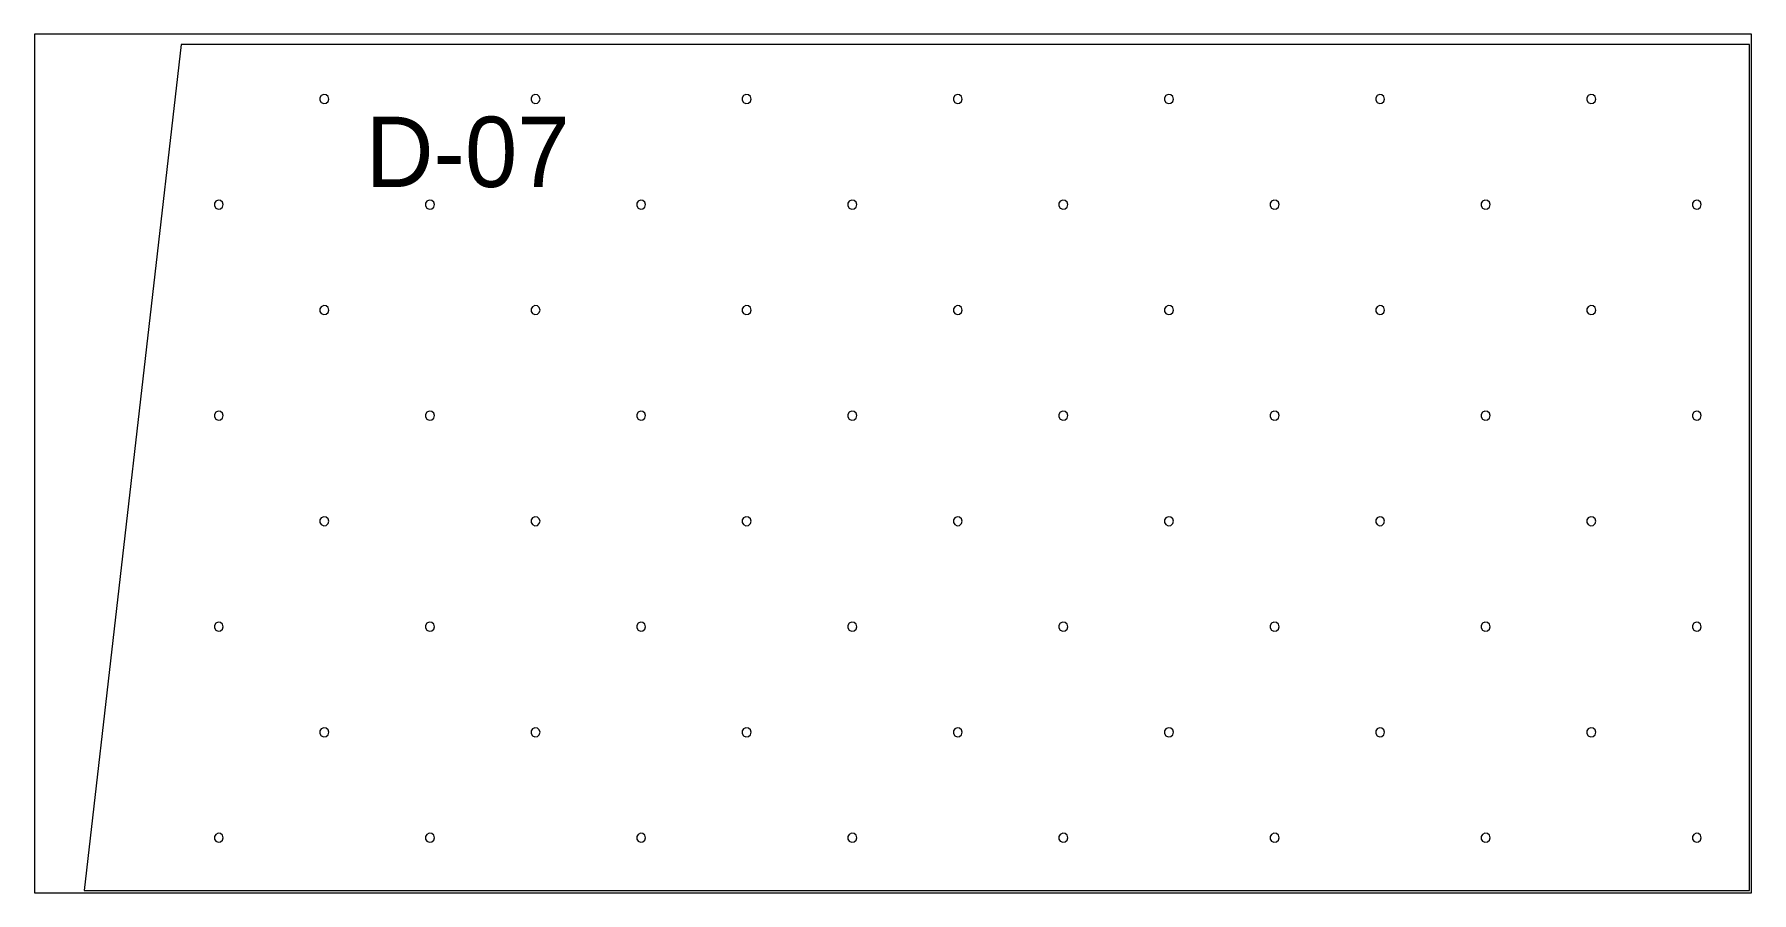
# Model space of a CAD drawing. Extents: x 0 to 287620, y 0 to 1220.
# Drawn here: x 49980 to 52420, y 0 to 1220 of the extents above; entities that cross this region are included whole.
import ezdxf

# ---------------------------------------------------------------- set-up
doc = ezdxf.new("R2010")
doc.units = 0
doc.header["$MEASUREMENT"] = 0
for name, color, linetype, lineweight in [('CUSTOM', 7, 'CONTINUOUS', 0), ('drilling', 7, 'CONTINUOUS', 0), ('FINAL', 7, 'CONTINUOUS', 0)]:
    doc.layers.add(name, color=color, linetype=linetype, lineweight=lineweight)

msp = doc.modelspace()

# ---------------------------------------------------------------- texts
at = {"layer": 'Final', "lineweight": 0}
msp.add_text('D-07', height=100, dxfattribs=at).set_placement((50450.7, 1003))

# ---------------------------------------------------------------- linework, layer by layer
at = {"layer": 'CUSTOM', "lineweight": 0}
msp.add_lwpolyline([(49980, 0), (52420, 0), (52420, 1220), (49980, 1220)], close=True, dxfattribs=at)
at = {"layer": 'drilling', "lineweight": 0}
for points in [[(50398.5, 1128), (50397.5, 1131.5), (50394.7, 1133.9), (50391.1, 1134.4), (50387.7, 1132.9), (50385.8, 1129.8), (50385.8, 1126.2), (50387.7, 1123.1), (50391.1, 1121.6), (50394.7, 1122.1), (50397.5, 1124.5)], [(50698.5, 1128), (50697.5, 1131.5), (50694.7, 1133.9), (50691.1, 1134.4), (50687.7, 1132.9), (50685.8, 1129.8), (50685.8, 1126.2), (50687.7, 1123.1), (50691.1, 1121.6), (50694.7, 1122.1), (50697.5, 1124.5)], [(50998.5, 1128), (50997.5, 1131.5), (50994.7, 1133.9), (50991.1, 1134.4), (50987.7, 1132.9), (50985.8, 1129.8), (50985.8, 1126.2), (50987.7, 1123.1), (50991.1, 1121.6), (50994.7, 1122.1), (50997.5, 1124.5)], [(51298.5, 1128), (51297.5, 1131.5), (51294.7, 1133.9), (51291.1, 1134.4), (51287.7, 1132.9), (51285.8, 1129.8), (51285.8, 1126.2), (51287.7, 1123.1), (51291.1, 1121.6), (51294.7, 1122.1), (51297.5, 1124.5)], [(51598.5, 1128), (51597.5, 1131.5), (51594.7, 1133.9), (51591.1, 1134.4), (51587.7, 1132.9), (51585.8, 1129.8), (51585.8, 1126.2), (51587.7, 1123.1), (51591.1, 1121.6), (51594.7, 1122.1), (51597.5, 1124.5)], [(51898.5, 1128), (51897.5, 1131.5), (51894.7, 1133.9), (51891.1, 1134.4), (51887.7, 1132.9), (51885.8, 1129.8), (51885.8, 1126.2), (51887.7, 1123.1), (51891.1, 1121.6), (51894.7, 1122.1), (51897.5, 1124.5)], [(52198.5, 1128), (52197.5, 1131.5), (52194.7, 1133.9), (52191.1, 1134.4), (52187.7, 1132.9), (52185.8, 1129.8), (52185.8, 1126.2), (52187.7, 1123.1), (52191.1, 1121.6), (52194.7, 1122.1), (52197.5, 1124.5)], [(50248.5, 978), (50247.5, 981.5), (50244.7, 983.9), (50241.1, 984.4), (50237.7, 982.9), (50235.8, 979.8), (50235.8, 976.2), (50237.7, 973.1), (50241.1, 971.6), (50244.7, 972.1), (50247.5, 974.5)], [(50548.5, 978), (50547.5, 981.5), (50544.7, 983.9), (50541.1, 984.4), (50537.7, 982.9), (50535.8, 979.8), (50535.8, 976.2), (50537.7, 973.1), (50541.1, 971.6), (50544.7, 972.1), (50547.5, 974.5)], [(50848.5, 978), (50847.5, 981.5), (50844.7, 983.9), (50841.1, 984.4), (50837.7, 982.9), (50835.8, 979.8), (50835.8, 976.2), (50837.7, 973.1), (50841.1, 971.6), (50844.7, 972.1), (50847.5, 974.5)], [(51148.5, 978), (51147.5, 981.5), (51144.7, 983.9), (51141.1, 984.4), (51137.7, 982.9), (51135.8, 979.8), (51135.8, 976.2), (51137.7, 973.1), (51141.1, 971.6), (51144.7, 972.1), (51147.5, 974.5)], [(51448.5, 978), (51447.5, 981.5), (51444.7, 983.9), (51441.1, 984.4), (51437.7, 982.9), (51435.8, 979.8), (51435.8, 976.2), (51437.7, 973.1), (51441.1, 971.6), (51444.7, 972.1), (51447.5, 974.5)], [(51748.5, 978), (51747.5, 981.5), (51744.7, 983.9), (51741.1, 984.4), (51737.7, 982.9), (51735.8, 979.8), (51735.8, 976.2), (51737.7, 973.1), (51741.1, 971.6), (51744.7, 972.1), (51747.5, 974.5)], [(52048.5, 978), (52047.5, 981.5), (52044.7, 983.9), (52041.1, 984.4), (52037.7, 982.9), (52035.8, 979.8), (52035.8, 976.2), (52037.7, 973.1), (52041.1, 971.6), (52044.7, 972.1), (52047.5, 974.5)], [(52348.5, 978), (52347.5, 981.5), (52344.7, 983.9), (52341.1, 984.4), (52337.7, 982.9), (52335.8, 979.8), (52335.8, 976.2), (52337.7, 973.1), (52341.1, 971.6), (52344.7, 972.1), (52347.5, 974.5)], [(50398.5, 828), (50397.5, 831.5), (50394.7, 833.9), (50391.1, 834.4), (50387.7, 832.9), (50385.8, 829.8), (50385.8, 826.2), (50387.7, 823.1), (50391.1, 821.6), (50394.7, 822.1), (50397.5, 824.5)], [(50698.5, 828), (50697.5, 831.5), (50694.7, 833.9), (50691.1, 834.4), (50687.7, 832.9), (50685.8, 829.8), (50685.8, 826.2), (50687.7, 823.1), (50691.1, 821.6), (50694.7, 822.1), (50697.5, 824.5)], [(50998.5, 828), (50997.5, 831.5), (50994.7, 833.9), (50991.1, 834.4), (50987.7, 832.9), (50985.8, 829.8), (50985.8, 826.2), (50987.7, 823.1), (50991.1, 821.6), (50994.7, 822.1), (50997.5, 824.5)], [(51298.5, 828), (51297.5, 831.5), (51294.7, 833.9), (51291.1, 834.4), (51287.7, 832.9), (51285.8, 829.8), (51285.8, 826.2), (51287.7, 823.1), (51291.1, 821.6), (51294.7, 822.1), (51297.5, 824.5)], [(51598.5, 828), (51597.5, 831.5), (51594.7, 833.9), (51591.1, 834.4), (51587.7, 832.9), (51585.8, 829.8), (51585.8, 826.2), (51587.7, 823.1), (51591.1, 821.6), (51594.7, 822.1), (51597.5, 824.5)], [(51898.5, 828), (51897.5, 831.5), (51894.7, 833.9), (51891.1, 834.4), (51887.7, 832.9), (51885.8, 829.8), (51885.8, 826.2), (51887.7, 823.1), (51891.1, 821.6), (51894.7, 822.1), (51897.5, 824.5)], [(52198.5, 828), (52197.5, 831.5), (52194.7, 833.9), (52191.1, 834.4), (52187.7, 832.9), (52185.8, 829.8), (52185.8, 826.2), (52187.7, 823.1), (52191.1, 821.6), (52194.7, 822.1), (52197.5, 824.5)], [(50248.5, 678), (50247.5, 681.5), (50244.7, 683.9), (50241.1, 684.4), (50237.7, 682.9), (50235.8, 679.8), (50235.8, 676.2), (50237.7, 673.1), (50241.1, 671.6), (50244.7, 672.1), (50247.5, 674.5)], [(50548.5, 678), (50547.5, 681.5), (50544.7, 683.9), (50541.1, 684.4), (50537.7, 682.9), (50535.8, 679.8), (50535.8, 676.2), (50537.7, 673.1), (50541.1, 671.6), (50544.7, 672.1), (50547.5, 674.5)], [(50848.5, 678), (50847.5, 681.5), (50844.7, 683.9), (50841.1, 684.4), (50837.7, 682.9), (50835.8, 679.8), (50835.8, 676.2), (50837.7, 673.1), (50841.1, 671.6), (50844.7, 672.1), (50847.5, 674.5)], [(51148.5, 678), (51147.5, 681.5), (51144.7, 683.9), (51141.1, 684.4), (51137.7, 682.9), (51135.8, 679.8), (51135.8, 676.2), (51137.7, 673.1), (51141.1, 671.6), (51144.7, 672.1), (51147.5, 674.5)], [(51448.5, 678), (51447.5, 681.5), (51444.7, 683.9), (51441.1, 684.4), (51437.7, 682.9), (51435.8, 679.8), (51435.8, 676.2), (51437.7, 673.1), (51441.1, 671.6), (51444.7, 672.1), (51447.5, 674.5)], [(51748.5, 678), (51747.5, 681.5), (51744.7, 683.9), (51741.1, 684.4), (51737.7, 682.9), (51735.8, 679.8), (51735.8, 676.2), (51737.7, 673.1), (51741.1, 671.6), (51744.7, 672.1), (51747.5, 674.5)], [(52048.5, 678), (52047.5, 681.5), (52044.7, 683.9), (52041.1, 684.4), (52037.7, 682.9), (52035.8, 679.8), (52035.8, 676.2), (52037.7, 673.1), (52041.1, 671.6), (52044.7, 672.1), (52047.5, 674.5)], [(52348.5, 678), (52347.5, 681.5), (52344.7, 683.9), (52341.1, 684.4), (52337.7, 682.9), (52335.8, 679.8), (52335.8, 676.2), (52337.7, 673.1), (52341.1, 671.6), (52344.7, 672.1), (52347.5, 674.5)], [(50398.5, 528), (50397.5, 531.5), (50394.7, 533.9), (50391.1, 534.4), (50387.7, 532.9), (50385.8, 529.8), (50385.8, 526.2), (50387.7, 523.1), (50391.1, 521.6), (50394.7, 522.1), (50397.5, 524.5)], [(50698.5, 528), (50697.5, 531.5), (50694.7, 533.9), (50691.1, 534.4), (50687.7, 532.9), (50685.8, 529.8), (50685.8, 526.2), (50687.7, 523.1), (50691.1, 521.6), (50694.7, 522.1), (50697.5, 524.5)], [(50998.5, 528), (50997.5, 531.5), (50994.7, 533.9), (50991.1, 534.4), (50987.7, 532.9), (50985.8, 529.8), (50985.8, 526.2), (50987.7, 523.1), (50991.1, 521.6), (50994.7, 522.1), (50997.5, 524.5)], [(51298.5, 528), (51297.5, 531.5), (51294.7, 533.9), (51291.1, 534.4), (51287.7, 532.9), (51285.8, 529.8), (51285.8, 526.2), (51287.7, 523.1), (51291.1, 521.6), (51294.7, 522.1), (51297.5, 524.5)], [(51598.5, 528), (51597.5, 531.5), (51594.7, 533.9), (51591.1, 534.4), (51587.7, 532.9), (51585.8, 529.8), (51585.8, 526.2), (51587.7, 523.1), (51591.1, 521.6), (51594.7, 522.1), (51597.5, 524.5)], [(51898.5, 528), (51897.5, 531.5), (51894.7, 533.9), (51891.1, 534.4), (51887.7, 532.9), (51885.8, 529.8), (51885.8, 526.2), (51887.7, 523.1), (51891.1, 521.6), (51894.7, 522.1), (51897.5, 524.5)], [(52198.5, 528), (52197.5, 531.5), (52194.7, 533.9), (52191.1, 534.4), (52187.7, 532.9), (52185.8, 529.8), (52185.8, 526.2), (52187.7, 523.1), (52191.1, 521.6), (52194.7, 522.1), (52197.5, 524.5)], [(50248.5, 378), (50247.5, 381.5), (50244.7, 383.9), (50241.1, 384.4), (50237.7, 382.9), (50235.8, 379.8), (50235.8, 376.2), (50237.7, 373.1), (50241.1, 371.6), (50244.7, 372.1), (50247.5, 374.5)], [(50548.5, 378), (50547.5, 381.5), (50544.7, 383.9), (50541.1, 384.4), (50537.7, 382.9), (50535.8, 379.8), (50535.8, 376.2), (50537.7, 373.1), (50541.1, 371.6), (50544.7, 372.1), (50547.5, 374.5)], [(50848.5, 378), (50847.5, 381.5), (50844.7, 383.9), (50841.1, 384.4), (50837.7, 382.9), (50835.8, 379.8), (50835.8, 376.2), (50837.7, 373.1), (50841.1, 371.6), (50844.7, 372.1), (50847.5, 374.5)], [(51148.5, 378), (51147.5, 381.5), (51144.7, 383.9), (51141.1, 384.4), (51137.7, 382.9), (51135.8, 379.8), (51135.8, 376.2), (51137.7, 373.1), (51141.1, 371.6), (51144.7, 372.1), (51147.5, 374.5)], [(51448.5, 378), (51447.5, 381.5), (51444.7, 383.9), (51441.1, 384.4), (51437.7, 382.9), (51435.8, 379.8), (51435.8, 376.2), (51437.7, 373.1), (51441.1, 371.6), (51444.7, 372.1), (51447.5, 374.5)], [(51748.5, 378), (51747.5, 381.5), (51744.7, 383.9), (51741.1, 384.4), (51737.7, 382.9), (51735.8, 379.8), (51735.8, 376.2), (51737.7, 373.1), (51741.1, 371.6), (51744.7, 372.1), (51747.5, 374.5)], [(52048.5, 378), (52047.5, 381.5), (52044.7, 383.9), (52041.1, 384.4), (52037.7, 382.9), (52035.8, 379.8), (52035.8, 376.2), (52037.7, 373.1), (52041.1, 371.6), (52044.7, 372.1), (52047.5, 374.5)], [(52348.5, 378), (52347.5, 381.5), (52344.7, 383.9), (52341.1, 384.4), (52337.7, 382.9), (52335.8, 379.8), (52335.8, 376.2), (52337.7, 373.1), (52341.1, 371.6), (52344.7, 372.1), (52347.5, 374.5)], [(50398.5, 228), (50397.5, 231.5), (50394.7, 233.9), (50391.1, 234.4), (50387.7, 232.9), (50385.8, 229.8), (50385.8, 226.2), (50387.7, 223.1), (50391.1, 221.6), (50394.7, 222.1), (50397.5, 224.5)], [(50698.5, 228), (50697.5, 231.5), (50694.7, 233.9), (50691.1, 234.4), (50687.7, 232.9), (50685.8, 229.8), (50685.8, 226.2), (50687.7, 223.1), (50691.1, 221.6), (50694.7, 222.1), (50697.5, 224.5)], [(50998.5, 228), (50997.5, 231.5), (50994.7, 233.9), (50991.1, 234.4), (50987.7, 232.9), (50985.8, 229.8), (50985.8, 226.2), (50987.7, 223.1), (50991.1, 221.6), (50994.7, 222.1), (50997.5, 224.5)], [(51298.5, 228), (51297.5, 231.5), (51294.7, 233.9), (51291.1, 234.4), (51287.7, 232.9), (51285.8, 229.8), (51285.8, 226.2), (51287.7, 223.1), (51291.1, 221.6), (51294.7, 222.1), (51297.5, 224.5)], [(51598.5, 228), (51597.5, 231.5), (51594.7, 233.9), (51591.1, 234.4), (51587.7, 232.9), (51585.8, 229.8), (51585.8, 226.2), (51587.7, 223.1), (51591.1, 221.6), (51594.7, 222.1), (51597.5, 224.5)], [(51898.5, 228), (51897.5, 231.5), (51894.7, 233.9), (51891.1, 234.4), (51887.7, 232.9), (51885.8, 229.8), (51885.8, 226.2), (51887.7, 223.1), (51891.1, 221.6), (51894.7, 222.1), (51897.5, 224.5)], [(52198.5, 228), (52197.5, 231.5), (52194.7, 233.9), (52191.1, 234.4), (52187.7, 232.9), (52185.8, 229.8), (52185.8, 226.2), (52187.7, 223.1), (52191.1, 221.6), (52194.7, 222.1), (52197.5, 224.5)], [(50248.5, 78), (50247.5, 81.5), (50244.7, 83.9), (50241.1, 84.4), (50237.7, 82.9), (50235.8, 79.8), (50235.8, 76.2), (50237.7, 73.1), (50241.1, 71.6), (50244.7, 72.1), (50247.5, 74.5)], [(50548.5, 78), (50547.5, 81.5), (50544.7, 83.9), (50541.1, 84.4), (50537.7, 82.9), (50535.8, 79.8), (50535.8, 76.2), (50537.7, 73.1), (50541.1, 71.6), (50544.7, 72.1), (50547.5, 74.5)], [(50848.5, 78), (50847.5, 81.5), (50844.7, 83.9), (50841.1, 84.4), (50837.7, 82.9), (50835.8, 79.8), (50835.8, 76.2), (50837.7, 73.1), (50841.1, 71.6), (50844.7, 72.1), (50847.5, 74.5)], [(51148.5, 78), (51147.5, 81.5), (51144.7, 83.9), (51141.1, 84.4), (51137.7, 82.9), (51135.8, 79.8), (51135.8, 76.2), (51137.7, 73.1), (51141.1, 71.6), (51144.7, 72.1), (51147.5, 74.5)], [(51448.5, 78), (51447.5, 81.5), (51444.7, 83.9), (51441.1, 84.4), (51437.7, 82.9), (51435.8, 79.8), (51435.8, 76.2), (51437.7, 73.1), (51441.1, 71.6), (51444.7, 72.1), (51447.5, 74.5)], [(51748.5, 78), (51747.5, 81.5), (51744.7, 83.9), (51741.1, 84.4), (51737.7, 82.9), (51735.8, 79.8), (51735.8, 76.2), (51737.7, 73.1), (51741.1, 71.6), (51744.7, 72.1), (51747.5, 74.5)], [(52048.5, 78), (52047.5, 81.5), (52044.7, 83.9), (52041.1, 84.4), (52037.7, 82.9), (52035.8, 79.8), (52035.8, 76.2), (52037.7, 73.1), (52041.1, 71.6), (52044.7, 72.1), (52047.5, 74.5)], [(52348.5, 78), (52347.5, 81.5), (52344.7, 83.9), (52341.1, 84.4), (52337.7, 82.9), (52335.8, 79.8), (52335.8, 76.2), (52337.7, 73.1), (52341.1, 71.6), (52344.7, 72.1), (52347.5, 74.5)]]:
    msp.add_lwpolyline(points, close=True, dxfattribs=at)
at = {"layer": 'Final', "lineweight": 0}
msp.add_lwpolyline([(50050.7, 3), (52417, 3), (52417, 1205.4), (52417, 1205.4), (50188.7, 1205.4)], close=True, dxfattribs=at)

msp.set_redraw_order([(e.dxf.handle, doc.entitydb.next_handle()) for e in msp.query("TEXT MTEXT ATTDEF DIMENSION ARC_DIMENSION")])  # texts and dimensions are drawn at this point

doc.saveas('drawing.dxf')
